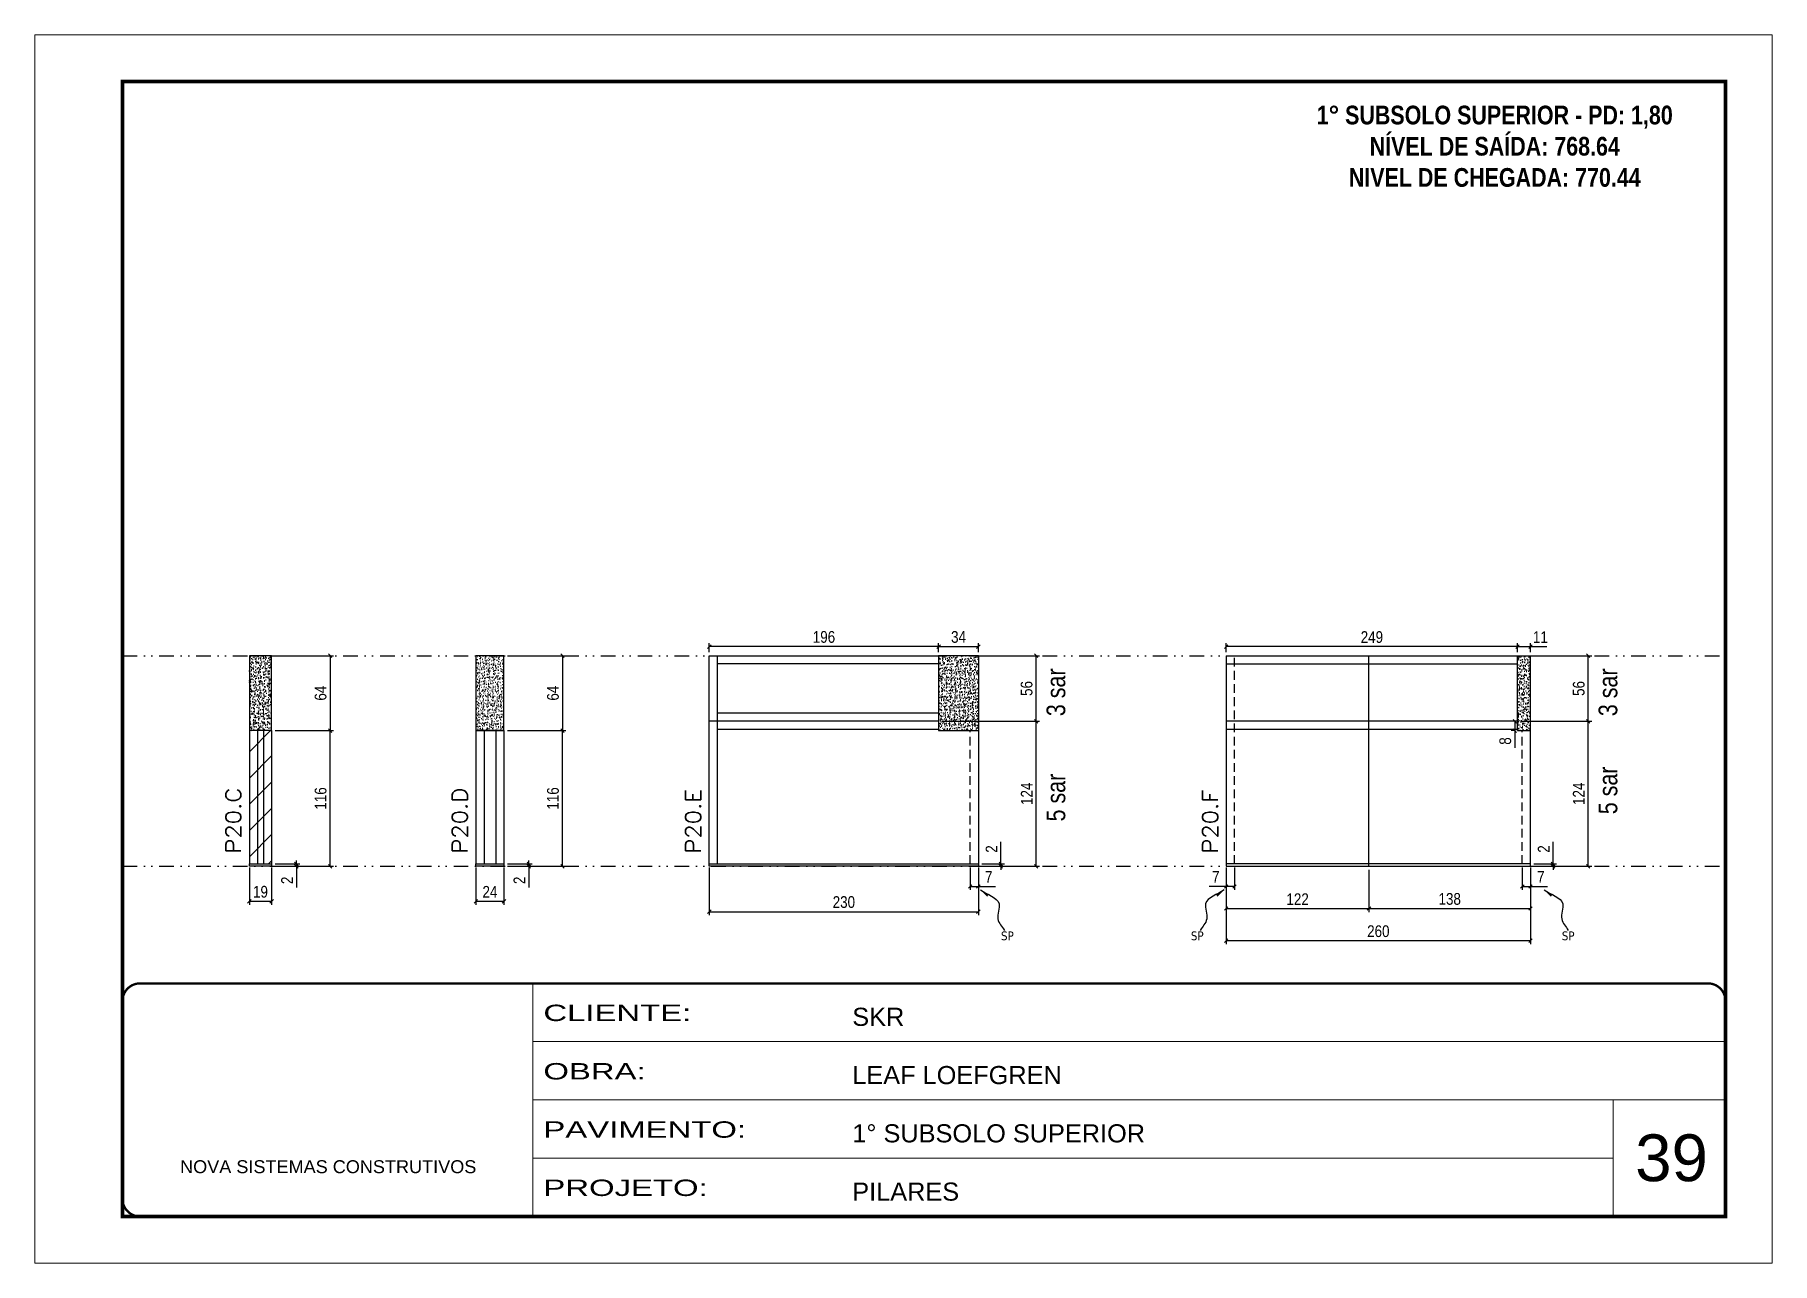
# Model space of a CAD drawing. Extents: x 14400 to 27878, y -21631 to 6985.
# Drawn here: x 17583 to 19068, y -4402 to -3352 of the extents above; entities that cross this region are included whole.
import ezdxf

# ---------------------------------------------------------------- set-up
doc = ezdxf.new("R2010")
doc.units = 0
for name, pattern in [('CONTINUO', [0]), ('DASHED', [0.75, 0.5, -0.25]), ('DIVIDE2', [0.625, 0.25, -0.125, 0, -0.125, 0, -0.125]), ('HIDDEN', [0.375, 0.25, -0.125])]:
    doc.linetypes.add(name, pattern=pattern)
for name, color, linetype, lineweight in [('CARIMBO', 255, 'Continuous', 9), ('Folhas', 255, 'Continuous', 9), ('Hachura', 251, 'Continuous', 9), ('SARRAFO DE PRESSAO', 251, 'DASHED', 9), ('Texto Seção', 7, 'Continuous', 15)]:
    doc.layers.add(name, color=color, linetype=linetype, lineweight=lineweight)
for name, color, linetype in [('COTA', 241, 'Continuous'), ('NOMENCLATURA', 7, 'Continuous'), ('Nível', 160, 'Continuous'), ('Painéis', 200, 'Continuous'), ('SARR_2.2x7', 40, 'Continuous'), ('Sarrafo de Pressão', 42, 'HIDDEN'), ('texto', 7, 'Continuous')]:
    doc.layers.add(name, color=color, linetype=linetype)
doc.styles.add('ARIAL', font='arial.ttf')
doc.styles.add('ARIAL_NARROW', font='ARIALN.TTF', dxfattribs={"height": 0.2})
doc.styles.add('COTA TECNICA', font='techl___.ttf', dxfattribs={"height": 10})
doc.styles.add('COTA TECNICA-50', font='techl___.ttf', dxfattribs={"height": 10})
doc.styles.add('REGUA-120', font='ROMANS.shx', dxfattribs={"height": 15})
doc.styles.add('ROMANC', font='techb___.ttf', dxfattribs={"height": 2.5})
doc.styles.get("Standard").update_dxf_attribs({"font": 'arial.ttf'})
doc.styles.add('Tecnologia', font='')
doc.styles.get('Tecnologia').set_extended_font_data('Forgotten Futurist')
doc.dimstyles.new('COTA PAINEL-50', dxfattribs={"dimtxt": 10, "dimasz": 3, "dimexe": 3, "dimexo": 3, "dimgap": 3, "dimtad": 1, "dimdec": 1, "dimzin": 12, "dimdsep": 46, "dimtxsty": 'COTA TECNICA-50', "dimblk1": 'OBLIQUE', "dimblk2": 'OBLIQUE', "dimsah": 1, "dimcen": 0.9, "dimclrd": 4, "dimclre": 4, "dimclrt": 240, "dimadec": 1, "dimazin": 3, "dimtfac": 1, "dimtdec": 1, "dimtmove": 0, "dimatfit": 3, "dimfxl": 1, "dimtolj": 1, "dimtzin": 12, "dimarcsym": 0})
doc.dimstyles.new('PAINEL', dxfattribs={"dimtxt": 10, "dimasz": 3, "dimexe": 3, "dimexo": 3, "dimgap": 3, "dimtad": 1, "dimdec": 1, "dimzin": 12, "dimdsep": 46, "dimtxsty": 'COTA TECNICA', "dimblk1": 'OBLIQUE', "dimblk2": 'OBLIQUE', "dimsah": 1, "dimcen": 0.9, "dimclrd": 4, "dimclre": 4, "dimclrt": 240, "dimadec": 1, "dimazin": 3, "dimtfac": 1, "dimtdec": 1, "dimtmove": 0, "dimatfit": 3, "dimfxl": 1, "dimtolj": 1, "dimtzin": 12, "dimarcsym": 0})
doc.dimstyles.get("Standard").update_dxf_attribs({"dimtxt": 0.18, "dimasz": 0.18, "dimexe": 0.18, "dimexo": 0.0625, "dimgap": 0.09, "dimtad": 0, "dimtih": 1, "dimtoh": 1, "dimdec": 4, "dimzin": 0, "dimdsep": 46, "dimtxsty": 'Standard', "dimcen": 0.09, "dimadec": 0, "dimazin": 0, "dimtfac": 1, "dimtdec": 4, "dimtofl": 0, "dimtmove": 0, "dimatfit": 3, "dimfxl": 1, "dimtolj": 1, "dimtzin": 0, "dimarcsym": 0})

msp = doc.modelspace()

# ---------------------------------------------------------------- texts
at = {"layer": 'CARIMBO', "style": 'ARIAL'}
msp.add_text('39', height=40, dxfattribs=at).set_placement((18951.33, -4332.3))
at = {"layer": 'NOMENCLATURA', "style": 'ARIAL_NARROW'}
for s, p in [('3 sar', (18464.22, -3934.84)), ('3 sar', (18936.05, -3934.84)), ('5 sar', (18936.05, -4018.65)), ('5 sar', (18464.22, -4024.84))]:
    msp.add_text(s, height=16, rotation=90, dxfattribs=at).set_placement(p)
at = {"layer": 'NOMENCLATURA', "color": 2, "insert": (18831.31, -3386.39), "char_height": 16, "attachment_point": 2, "style": 'ROMANC'}
msp.add_mtext_dynamic_manual_height_columns('\\P1° SUBSOLO SUPERIOR - PD: 1,80\\PNÍVEL DE SAÍDA: 768.64\\PNIVEL DE CHEGADA: 770.44', width=432.3511, gutter_width=1, heights=[0], dxfattribs=at)
at = {"layer": 'texto', "color": 0, "char_height": 7.5, "attachment_point": 5}
for insert in [(18414.76, -4122.66), (18577.03, -4122.66), (18894.05, -4122.66)]:
    msp.add_mtext('{\\fTahoma|b0|i0|c0|p34;\\C4;SP}', dxfattribs=dict(at, insert=insert))
at = {"layer": 'Texto Seção', "style": 'REGUA-120', "width": 1.1}
for s, p in [('P20.C', (17759.66, -4052.4)), ('P20.D', (17953.23, -4052.4)), ('P20.E', (18152.73, -4052.4)), ('P20.F', (18594.55, -4052.4))]:
    msp.add_text(s, height=13, rotation=90, dxfattribs=at).set_placement(p)

# ---------------------------------------------------------------- blocks, each defined once
blk = doc.blocks.new('9999999999')
at = {"color": 30, "linetype": 'CONTINUO'}
for p, q in [((98564.6, 34230.2), (98564.6, 34429.4)), ((98564.6, 34379.6), (99584, 34379.6)), ((98564.6, 34329.8), (99488, 34329.8)), ((99584, 34329.8), (99488, 34329.8)), ((99488, 34329.8), (99488, 34230.2)), ((98564.6, 34280), (99488, 34280))]:
    blk.add_line(p, q, dxfattribs=at)
at = {"color": 30, "linetype": 'CONTINUO', "const_width": 2}
blk.add_lwpolyline([(99584, 34230.2), (99584, 34414.4, 0.414214), (99569, 34429.4), (98229, 34429.4, 0.414214), (98214, 34414.4), (98214, 34245.2, 0.414214), (98229, 34230.2), (99584, 34230.2)], format="xyb", dxfattribs=at)
at = {"layer": 'Folhas'}
blk.add_lwpolyline([(98139, 34190.2), (99624, 34190.2), (99624, 35240.2), (98139, 35240.2)], close=True, dxfattribs=at)
at = {"layer": 'Folhas', "color": 30, "const_width": 3}
blk.add_lwpolyline([(98214, 34230.2), (99584, 34230.2), (99584, 35200.2), (98214, 35200.2)], close=True, dxfattribs=at)
at = {"color": 7, "linetype": 'Continuous', "ltscale": 5, "style": 'ARIAL'}
for s, height, p in [('SKR', 15.48, (98837.7, 34393.1)), ('LEAF LOEFGREN', 15.483, (98837.7, 34343.3)), ('1° SUBSOLO SUPERIOR', 15.483, (98837.7, 34293.5)), ('NOVA SISTEMAS CONSTRUTIVOS', 11.059, (98263.2, 34267.2)), ('PILARES', 15.48, (98837.7, 34243.7))]:
    blk.add_text(s, height=height, dxfattribs=at).set_placement(p)
at = {"layer": 'Folhas', "color": 7, "style": 'Tecnologia', "width": 1.5}
for s, p in [('CLIENTE:', (98573.7, 34397.2)), ('OBRA:', (98573.7, 34347.3)), ('PAVIMENTO:', (98573.7, 34297.5)), ('PROJETO:', (98573.7, 34247.7))]:
    blk.add_text(s, height=14, dxfattribs=at).set_placement(p)
blk = doc.blocks.new('_Oblique')
at = {"color": 0, "linetype": 'ByBlock', "lineweight": -2}
blk.add_line((-0.5, -0.5), (0.5, 0.5), dxfattribs=at)
blk = doc.blocks.new('*D1411')
at = {"layer": 'COTA', "color": 4, "lineweight": -2, "transparency": 16777216}
for p, q in [((17766.9, -4064.2), (17766.9, -4096.1)), ((17785.9, -4064.2), (17785.9, -4096.1)), ((17766.9, -4093.1), (17785.9, -4093.1))]:
    blk.add_line(p, q, dxfattribs=at)
at = {"layer": 'Defpoints', "color": 0, "transparency": 16777216}
for p in [(17766.9, -4061.2), (17785.9, -4061.2), (17785.9, -4093.1)]:
    blk.add_point(p, dxfattribs=at)
at = {"layer": 'COTA', "color": 4, "lineweight": -2, "transparency": 16777216, "xscale": 3, "yscale": 3, "zscale": 3, "rotation": 180}
blk.add_blockref('_Oblique', (17766.9, -4093.1), dxfattribs=at)
at = {"layer": 'COTA', "color": 4, "lineweight": -2, "transparency": 16777216, "xscale": 3, "yscale": 3, "zscale": 3}
blk.add_blockref('_Oblique', (17785.9, -4093.1), dxfattribs=at)
at = {"layer": 'COTA', "color": 240, "transparency": 16777216, "insert": (17776.4, -4085), "char_height": 10, "attachment_point": 5, "style": 'COTA TECNICA'}
blk.add_mtext('\\A1;19', dxfattribs=at)
blk = doc.blocks.new('*D1412')
at = {"layer": 'COTA', "color": 4, "lineweight": -2, "transparency": 16777216}
for p, q in [((17788.9, -4061.2), (17810.1, -4061.2)), ((17788.9, -4063.2), (17810.1, -4063.2)), ((17807.1, -4061.2), (17807.1, -4058.2)), ((17807.1, -4061.2), (17807.1, -4063.2)), ((17807.1, -4063.2), (17807.1, -4081.3))]:
    blk.add_line(p, q, dxfattribs=at)
at = {"layer": 'Defpoints', "color": 0, "transparency": 16777216}
for p in [(17785.9, -4061.2), (17785.9, -4063.2), (17807.1, -4061.2)]:
    blk.add_point(p, dxfattribs=at)
at = {"layer": 'COTA', "color": 4, "lineweight": -2, "transparency": 16777216, "xscale": 3, "yscale": 3, "zscale": 3}
for p, rotation in [((17807.1, -4061.2), 270), ((17807.1, -4063.2), 90)]:
    blk.add_blockref('_Oblique', p, dxfattribs=dict(at, rotation=rotation))
at = {"layer": 'COTA', "color": 240, "transparency": 16777216, "insert": (17799.1, -4075.2), "char_height": 10, "attachment_point": 5, "rotation": 90, "style": 'COTA TECNICA-50'}
blk.add_mtext('\\A1;2', dxfattribs=at)
blk = doc.blocks.new('*D1413')
at = {"layer": 'COTA', "color": 4, "lineweight": -2, "transparency": 16777216}
for p, q in [((18601.8, -4064.2), (18601.8, -4129.8)), ((18861.8, -4064.2), (18861.8, -4129.8)), ((18861.8, -4126.8), (18601.8, -4126.8))]:
    blk.add_line(p, q, dxfattribs=at)
at = {"layer": 'Defpoints', "color": 0, "transparency": 16777216}
for p in [(18601.8, -4061.2), (18861.8, -4061.2), (18601.8, -4126.8)]:
    blk.add_point(p, dxfattribs=at)
at = {"layer": 'COTA', "color": 4, "lineweight": -2, "transparency": 16777216, "xscale": 3, "yscale": 3, "zscale": 3, "rotation": 180}
blk.add_blockref('_Oblique', (18601.8, -4126.8), dxfattribs=at)
at = {"layer": 'COTA', "color": 4, "lineweight": -2, "transparency": 16777216, "xscale": 3, "yscale": 3, "zscale": 3}
blk.add_blockref('_Oblique', (18861.8, -4126.8), dxfattribs=at)
at = {"layer": 'COTA', "color": 240, "transparency": 16777216, "insert": (18731.8, -4118.7), "char_height": 10, "attachment_point": 5, "style": 'COTA TECNICA'}
blk.add_mtext('\\A1;260', dxfattribs=at)
blk = doc.blocks.new('*D1414')
at = {"layer": 'COTA', "color": 4, "lineweight": -2, "transparency": 16777216}
for p, q in [((18854.8, -4064.2), (18854.8, -4083.4)), ((18861.8, -4066.2), (18861.8, -4083.4)), ((18854.8, -4080.4), (18861.8, -4080.4)), ((18861.8, -4080.4), (18876.5, -4080.4))]:
    blk.add_line(p, q, dxfattribs=at)
at = {"layer": 'Defpoints', "color": 0, "transparency": 16777216}
for p in [(18854.8, -4061.2), (18861.8, -4063.2), (18861.8, -4080.4)]:
    blk.add_point(p, dxfattribs=at)
at = {"layer": 'COTA', "color": 4, "lineweight": -2, "transparency": 16777216, "xscale": 3, "yscale": 3, "zscale": 3, "rotation": 180}
blk.add_blockref('_Oblique', (18854.8, -4080.4), dxfattribs=at)
at = {"layer": 'COTA', "color": 4, "lineweight": -2, "transparency": 16777216, "xscale": 3, "yscale": 3, "zscale": 3}
blk.add_blockref('_Oblique', (18861.8, -4080.4), dxfattribs=at)
at = {"layer": 'COTA', "color": 240, "transparency": 16777216, "insert": (18870.7, -4072.3), "char_height": 10, "attachment_point": 5, "style": 'COTA TECNICA-50'}
blk.add_mtext('\\A1;7', dxfattribs=at)
blk = doc.blocks.new('*D1415')
at = {"layer": 'COTA', "color": 4, "lineweight": -2, "transparency": 16777216}
for p, q in [((18601.8, -4066.2), (18601.8, -4083.4)), ((18608.8, -4064.2), (18608.8, -4083.4)), ((18601.8, -4080.4), (18587.1, -4080.4)), ((18608.8, -4080.4), (18601.8, -4080.4))]:
    blk.add_line(p, q, dxfattribs=at)
at = {"layer": 'Defpoints', "color": 0, "transparency": 16777216}
for p in [(18601.8, -4063.2), (18608.8, -4061.2), (18601.8, -4080.4)]:
    blk.add_point(p, dxfattribs=at)
at = {"layer": 'COTA', "color": 4, "lineweight": -2, "transparency": 16777216, "xscale": 3, "yscale": 3, "zscale": 3, "rotation": 180}
blk.add_blockref('_Oblique', (18601.8, -4080.4), dxfattribs=at)
at = {"layer": 'COTA', "color": 4, "lineweight": -2, "transparency": 16777216, "xscale": 3, "yscale": 3, "zscale": 3}
blk.add_blockref('_Oblique', (18608.8, -4080.4), dxfattribs=at)
at = {"layer": 'COTA', "color": 240, "transparency": 16777216, "insert": (18592.9, -4072.3), "char_height": 10, "attachment_point": 5, "style": 'COTA TECNICA-50'}
blk.add_mtext('\\A1;7', dxfattribs=at)
blk = doc.blocks.new('*D1416')
at = {"layer": 'COTA', "color": 4, "lineweight": -2, "transparency": 16777216}
for p, q in [((18881.1, -4061.2), (18881.1, -4042.4)), ((18864.8, -4061.2), (18884.1, -4061.2)), ((18864.8, -4063.2), (18884.1, -4063.2)), ((18881.1, -4063.2), (18881.1, -4061.2)), ((18881.1, -4063.2), (18881.1, -4066.2))]:
    blk.add_line(p, q, dxfattribs=at)
at = {"layer": 'Defpoints', "color": 0, "transparency": 16777216}
for p in [(18861.8, -4061.2), (18861.8, -4063.2), (18881.1, -4063.2)]:
    blk.add_point(p, dxfattribs=at)
at = {"layer": 'COTA', "color": 4, "lineweight": -2, "transparency": 16777216, "xscale": 3, "yscale": 3, "zscale": 3}
for p, rotation in [((18881.1, -4061.2), 270), ((18881.1, -4063.2), 90)]:
    blk.add_blockref('_Oblique', p, dxfattribs=dict(at, rotation=rotation))
at = {"layer": 'COTA', "color": 240, "transparency": 16777216, "insert": (18873.1, -4048.4), "char_height": 10, "attachment_point": 5, "rotation": 90, "style": 'COTA TECNICA-50'}
blk.add_mtext('\\A1;2', dxfattribs=at)
blk = doc.blocks.new('*D1427')
at = {"layer": 'COTA', "color": 4, "lineweight": -2, "transparency": 16777216}
for p, q in [((18723.8, -4066.2), (18723.8, -4102.3)), ((18861.8, -4066.2), (18861.8, -4102.3)), ((18723.8, -4099.3), (18861.8, -4099.3))]:
    blk.add_line(p, q, dxfattribs=at)
at = {"layer": 'Defpoints', "color": 0, "transparency": 16777216}
for p in [(18723.8, -4063.2), (18861.8, -4063.2), (18861.8, -4099.3)]:
    blk.add_point(p, dxfattribs=at)
at = {"layer": 'COTA', "color": 4, "lineweight": -2, "transparency": 16777216, "xscale": 3, "yscale": 3, "zscale": 3, "rotation": 180}
blk.add_blockref('_Oblique', (18723.8, -4099.3), dxfattribs=at)
at = {"layer": 'COTA', "color": 4, "lineweight": -2, "transparency": 16777216, "xscale": 3, "yscale": 3, "zscale": 3}
blk.add_blockref('_Oblique', (18861.8, -4099.3), dxfattribs=at)
at = {"layer": 'COTA', "color": 240, "transparency": 16777216, "insert": (18792.8, -4091.1), "char_height": 10, "attachment_point": 5, "style": 'COTA TECNICA'}
blk.add_mtext('\\A1;138', dxfattribs=at)
blk = doc.blocks.new('*D1428')
at = {"layer": 'COTA', "color": 4, "lineweight": -2, "transparency": 16777216}
for p, q in [((18601.8, -4066.2), (18601.8, -4102.3)), ((18723.8, -4066.2), (18723.8, -4102.3)), ((18601.8, -4099.3), (18723.8, -4099.3))]:
    blk.add_line(p, q, dxfattribs=at)
at = {"layer": 'Defpoints', "color": 0, "transparency": 16777216}
for p in [(18601.8, -4063.2), (18723.8, -4063.2), (18723.8, -4099.3)]:
    blk.add_point(p, dxfattribs=at)
at = {"layer": 'COTA', "color": 4, "lineweight": -2, "transparency": 16777216, "xscale": 3, "yscale": 3, "zscale": 3, "rotation": 180}
blk.add_blockref('_Oblique', (18601.8, -4099.3), dxfattribs=at)
at = {"layer": 'COTA', "color": 4, "lineweight": -2, "transparency": 16777216, "xscale": 3, "yscale": 3, "zscale": 3}
blk.add_blockref('_Oblique', (18723.8, -4099.3), dxfattribs=at)
at = {"layer": 'COTA', "color": 240, "transparency": 16777216, "insert": (18662.8, -4091.3), "char_height": 10, "attachment_point": 5, "style": 'COTA TECNICA'}
blk.add_mtext('\\A1;122', dxfattribs=at)
blk = doc.blocks.new('*D1417')
at = {"layer": 'COTA', "color": 4, "lineweight": -2, "transparency": 16777216}
for p, q in [((18160, -4064.2), (18160, -4105)), ((18390, -4064.2), (18390, -4105)), ((18160, -4102), (18390, -4102))]:
    blk.add_line(p, q, dxfattribs=at)
at = {"layer": 'Defpoints', "color": 0, "transparency": 16777216}
for p in [(18160, -4061.2), (18390, -4061.2), (18390, -4102)]:
    blk.add_point(p, dxfattribs=at)
at = {"layer": 'COTA', "color": 4, "lineweight": -2, "transparency": 16777216, "xscale": 3, "yscale": 3, "zscale": 3, "rotation": 180}
blk.add_blockref('_Oblique', (18160, -4102), dxfattribs=at)
at = {"layer": 'COTA', "color": 4, "lineweight": -2, "transparency": 16777216, "xscale": 3, "yscale": 3, "zscale": 3}
blk.add_blockref('_Oblique', (18390, -4102), dxfattribs=at)
at = {"layer": 'COTA', "color": 240, "transparency": 16777216, "insert": (18275, -4093.8), "char_height": 10, "attachment_point": 5, "style": 'COTA TECNICA'}
blk.add_mtext('\\A1;230', dxfattribs=at)
blk = doc.blocks.new('*D1418')
at = {"layer": 'COTA', "color": 4, "lineweight": -2, "transparency": 16777216}
for p, q in [((18383, -4064.2), (18383, -4083.4)), ((18390, -4066.2), (18390, -4083.4)), ((18383, -4080.4), (18390, -4080.4)), ((18390, -4080.4), (18404.7, -4080.4))]:
    blk.add_line(p, q, dxfattribs=at)
at = {"layer": 'Defpoints', "color": 0, "transparency": 16777216}
for p in [(18383, -4061.2), (18390, -4063.2), (18390, -4080.4)]:
    blk.add_point(p, dxfattribs=at)
at = {"layer": 'COTA', "color": 4, "lineweight": -2, "transparency": 16777216, "xscale": 3, "yscale": 3, "zscale": 3, "rotation": 180}
blk.add_blockref('_Oblique', (18383, -4080.4), dxfattribs=at)
at = {"layer": 'COTA', "color": 4, "lineweight": -2, "transparency": 16777216, "xscale": 3, "yscale": 3, "zscale": 3}
blk.add_blockref('_Oblique', (18390, -4080.4), dxfattribs=at)
at = {"layer": 'COTA', "color": 240, "transparency": 16777216, "insert": (18398.8, -4072.3), "char_height": 10, "attachment_point": 5, "style": 'COTA TECNICA-50'}
blk.add_mtext('\\A1;7', dxfattribs=at)
blk = doc.blocks.new('*D1419')
at = {"layer": 'COTA', "color": 4, "lineweight": -2, "transparency": 16777216}
for p, q in [((18409.2, -4061.2), (18409.2, -4042.4)), ((18393, -4061.2), (18412.2, -4061.2)), ((18393, -4063.2), (18412.2, -4063.2)), ((18409.2, -4063.2), (18409.2, -4061.2)), ((18409.2, -4063.2), (18409.2, -4066.2))]:
    blk.add_line(p, q, dxfattribs=at)
at = {"layer": 'Defpoints', "color": 0, "transparency": 16777216}
for p in [(18390, -4061.2), (18390, -4063.2), (18409.2, -4063.2)]:
    blk.add_point(p, dxfattribs=at)
at = {"layer": 'COTA', "color": 4, "lineweight": -2, "transparency": 16777216, "xscale": 3, "yscale": 3, "zscale": 3}
for p, rotation in [((18409.2, -4061.2), 270), ((18409.2, -4063.2), 90)]:
    blk.add_blockref('_Oblique', p, dxfattribs=dict(at, rotation=rotation))
at = {"layer": 'COTA', "color": 240, "transparency": 16777216, "insert": (18401.2, -4048.4), "char_height": 10, "attachment_point": 5, "rotation": 90, "style": 'COTA TECNICA-50'}
blk.add_mtext('\\A1;2', dxfattribs=at)
blk = doc.blocks.new('*D1420')
at = {"layer": 'COTA', "color": 4, "lineweight": -2, "transparency": 16777216}
for p, q in [((17960.5, -4064.2), (17960.5, -4096.1)), ((17984.5, -4064.2), (17984.5, -4096.1)), ((17960.5, -4093.1), (17984.5, -4093.1))]:
    blk.add_line(p, q, dxfattribs=at)
at = {"layer": 'Defpoints', "color": 0, "transparency": 16777216}
for p in [(17960.5, -4061.2), (17984.5, -4061.2), (17984.5, -4093.1)]:
    blk.add_point(p, dxfattribs=at)
at = {"layer": 'COTA', "color": 4, "lineweight": -2, "transparency": 16777216, "xscale": 3, "yscale": 3, "zscale": 3, "rotation": 180}
blk.add_blockref('_Oblique', (17960.5, -4093.1), dxfattribs=at)
at = {"layer": 'COTA', "color": 4, "lineweight": -2, "transparency": 16777216, "xscale": 3, "yscale": 3, "zscale": 3}
blk.add_blockref('_Oblique', (17984.5, -4093.1), dxfattribs=at)
at = {"layer": 'COTA', "color": 240, "transparency": 16777216, "insert": (17972.5, -4085), "char_height": 10, "attachment_point": 5, "style": 'COTA TECNICA'}
blk.add_mtext('\\A1;24', dxfattribs=at)
blk = doc.blocks.new('*D1421')
at = {"layer": 'COTA', "color": 4, "lineweight": -2, "transparency": 16777216}
for p, q in [((17987.5, -4061.2), (18008.7, -4061.2)), ((17987.5, -4063.2), (18008.7, -4063.2)), ((18005.7, -4061.2), (18005.7, -4058.2)), ((18005.7, -4061.2), (18005.7, -4063.2)), ((18005.7, -4063.2), (18005.7, -4081.3))]:
    blk.add_line(p, q, dxfattribs=at)
at = {"layer": 'Defpoints', "color": 0, "transparency": 16777216}
for p in [(17984.5, -4061.2), (17984.5, -4063.2), (18005.7, -4061.2)]:
    blk.add_point(p, dxfattribs=at)
at = {"layer": 'COTA', "color": 4, "lineweight": -2, "transparency": 16777216, "xscale": 3, "yscale": 3, "zscale": 3}
for p, rotation in [((18005.7, -4061.2), 270), ((18005.7, -4063.2), 90)]:
    blk.add_blockref('_Oblique', p, dxfattribs=dict(at, rotation=rotation))
at = {"layer": 'COTA', "color": 240, "transparency": 16777216, "insert": (17997.7, -4075.2), "char_height": 10, "attachment_point": 5, "rotation": 90, "style": 'COTA TECNICA-50'}
blk.add_mtext('\\A1;2', dxfattribs=at)
blk = doc.blocks.new('*D1430')
at = {"layer": 'COTA', "color": 4, "linetype": 'ByBlock', "lineweight": -2, "transparency": 16777216}
for p, q in [((17987.5, -3883.2), (18037.5, -3883.2)), ((18034.5, -3883.2), (18034.5, -3947.2)), ((17987.5, -3947.2), (18037.5, -3947.2))]:
    blk.add_line(p, q, dxfattribs=at)
at = {"layer": 'Defpoints', "color": 0, "linetype": 'ByBlock', "transparency": 16777216}
for p in [(17984.5, -3883.2), (17984.5, -3947.2), (18034.5, -3947.2)]:
    blk.add_point(p, dxfattribs=at)
at = {"layer": 'COTA', "color": 4, "linetype": 'ByBlock', "lineweight": -2, "transparency": 16777216, "xscale": 3, "yscale": 3, "zscale": 3}
for p, rotation in [((18034.5, -3883.2), 90), ((18034.5, -3947.2), 270)]:
    blk.add_blockref('_Oblique', p, dxfattribs=dict(at, rotation=rotation))
at = {"layer": 'COTA', "color": 240, "linetype": 'ByBlock', "transparency": 16777216, "insert": (18026.4, -3915.2), "char_height": 10, "attachment_point": 5, "rotation": 90, "style": 'COTA TECNICA'}
blk.add_mtext('\\A1;64', dxfattribs=at)
blk = doc.blocks.new('*D1422')
at = {"layer": 'COTA', "color": 4, "lineweight": -2, "transparency": 16777216}
for p, q in [((17987.5, -3947.2), (18037.5, -3947.2)), ((18034.5, -4063.2), (18034.5, -3947.2)), ((17987.5, -4063.2), (18037.5, -4063.2))]:
    blk.add_line(p, q, dxfattribs=at)
at = {"layer": 'Defpoints', "color": 0, "transparency": 16777216}
for p in [(17984.5, -3947.2), (18034.5, -3947.2), (17984.5, -4063.2)]:
    blk.add_point(p, dxfattribs=at)
at = {"layer": 'COTA', "color": 4, "lineweight": -2, "transparency": 16777216, "xscale": 3, "yscale": 3, "zscale": 3}
for p, rotation in [((18034.5, -3947.2), 90), ((18034.5, -4063.2), 270)]:
    blk.add_blockref('_Oblique', p, dxfattribs=dict(at, rotation=rotation))
at = {"layer": 'COTA', "color": 240, "transparency": 16777216, "insert": (18026.4, -4005.2), "char_height": 10, "attachment_point": 5, "rotation": 90, "style": 'COTA TECNICA-50'}
blk.add_mtext('\\A1;116', dxfattribs=at)
blk = doc.blocks.new('*D1423')
at = {"layer": 'COTA', "color": 4, "lineweight": -2, "transparency": 16777216}
for p, q in [((17788.9, -3947.2), (17838.9, -3947.2)), ((17835.9, -4063.2), (17835.9, -3947.2)), ((17788.9, -4063.2), (17838.9, -4063.2))]:
    blk.add_line(p, q, dxfattribs=at)
at = {"layer": 'Defpoints', "color": 0, "transparency": 16777216}
for p in [(17785.9, -3947.2), (17835.9, -3947.2), (17785.9, -4063.2)]:
    blk.add_point(p, dxfattribs=at)
at = {"layer": 'COTA', "color": 4, "lineweight": -2, "transparency": 16777216, "xscale": 3, "yscale": 3, "zscale": 3}
for p, rotation in [((17835.9, -3947.2), 90), ((17835.9, -4063.2), 270)]:
    blk.add_blockref('_Oblique', p, dxfattribs=dict(at, rotation=rotation))
at = {"layer": 'COTA', "color": 240, "transparency": 16777216, "insert": (17827.8, -4005.2), "char_height": 10, "attachment_point": 5, "rotation": 90, "style": 'COTA TECNICA-50'}
blk.add_mtext('\\A1;116', dxfattribs=at)
blk = doc.blocks.new('*D1426')
at = {"layer": 'COTA', "color": 4, "lineweight": -2, "transparency": 16777216}
for p, q in [((18864.8, -3939.2), (18914.2, -3939.2)), ((18911.2, -4063.2), (18911.2, -3939.2)), ((18864.8, -4063.2), (18914.2, -4063.2))]:
    blk.add_line(p, q, dxfattribs=at)
at = {"layer": 'Defpoints', "color": 0, "transparency": 16777216}
for p in [(18861.8, -3939.2), (18911.2, -3939.2), (18861.8, -4063.2)]:
    blk.add_point(p, dxfattribs=at)
at = {"layer": 'COTA', "color": 4, "lineweight": -2, "transparency": 16777216, "xscale": 3, "yscale": 3, "zscale": 3}
for p, rotation in [((18911.2, -3939.2), 90), ((18911.2, -4063.2), 270)]:
    blk.add_blockref('_Oblique', p, dxfattribs=dict(at, rotation=rotation))
at = {"layer": 'COTA', "color": 240, "transparency": 16777216, "insert": (18903.1, -4001.2), "char_height": 10, "attachment_point": 5, "rotation": 90, "style": 'COTA TECNICA'}
blk.add_mtext('\\A1;124', dxfattribs=at)
blk = doc.blocks.new('*D1432')
at = {"layer": 'COTA', "color": 4, "lineweight": -2, "transparency": 16777216}
for p, q in [((17788.9, -3883.2), (17838.9, -3883.2)), ((17835.9, -3883.2), (17835.9, -3947.2)), ((17788.9, -3947.2), (17838.9, -3947.2))]:
    blk.add_line(p, q, dxfattribs=at)
at = {"layer": 'Defpoints', "color": 0, "transparency": 16777216}
for p in [(17785.9, -3883.2), (17785.9, -3947.2), (17835.9, -3947.2)]:
    blk.add_point(p, dxfattribs=at)
at = {"layer": 'COTA', "color": 4, "lineweight": -2, "transparency": 16777216, "xscale": 3, "yscale": 3, "zscale": 3}
for p, rotation in [((17835.9, -3883.2), 90), ((17835.9, -3947.2), 270)]:
    blk.add_blockref('_Oblique', p, dxfattribs=dict(at, rotation=rotation))
at = {"layer": 'COTA', "color": 240, "transparency": 16777216, "insert": (17827.8, -3915.2), "char_height": 10, "attachment_point": 5, "rotation": 90, "style": 'COTA TECNICA'}
blk.add_mtext('\\A1;64', dxfattribs=at)
blk = doc.blocks.new('*D4638')
at = {"layer": 'COTA', "color": 4, "lineweight": -2, "transparency": 16777216}
for p, q in [((18359, -3939.2), (18442.3, -3939.2)), ((18439.3, -4063.2), (18439.3, -3939.2)), ((18393, -4063.2), (18442.3, -4063.2))]:
    blk.add_line(p, q, dxfattribs=at)
at = {"layer": 'Defpoints', "color": 0, "transparency": 16777216}
for p in [(18356, -3939.2), (18439.3, -3939.2), (18390, -4063.2)]:
    blk.add_point(p, dxfattribs=at)
at = {"layer": 'COTA', "color": 4, "lineweight": -2, "transparency": 16777216, "xscale": 3, "yscale": 3, "zscale": 3}
for p, rotation in [((18439.3, -3939.2), 90), ((18439.3, -4063.2), 270)]:
    blk.add_blockref('_Oblique', p, dxfattribs=dict(at, rotation=rotation))
at = {"layer": 'COTA', "color": 240, "transparency": 16777216, "insert": (18431.3, -4001.2), "char_height": 10, "attachment_point": 5, "rotation": 90, "style": 'COTA TECNICA'}
blk.add_mtext('\\A1;124', dxfattribs=at)
blk = doc.blocks.new('*D4639')
at = {"layer": 'COTA', "color": 4, "lineweight": -2, "transparency": 16777216}
for p, q in [((18393, -3883.2), (18442.3, -3883.2)), ((18439.3, -3939.2), (18439.3, -3883.2)), ((18359, -3939.2), (18442.3, -3939.2))]:
    blk.add_line(p, q, dxfattribs=at)
at = {"layer": 'Defpoints', "color": 0, "transparency": 16777216}
for p in [(18390, -3883.2), (18439.3, -3883.2), (18356, -3939.2)]:
    blk.add_point(p, dxfattribs=at)
at = {"layer": 'COTA', "color": 4, "lineweight": -2, "transparency": 16777216, "xscale": 3, "yscale": 3, "zscale": 3}
for p, rotation in [((18439.3, -3883.2), 90), ((18439.3, -3939.2), 270)]:
    blk.add_blockref('_Oblique', p, dxfattribs=dict(at, rotation=rotation))
at = {"layer": 'COTA', "color": 240, "transparency": 16777216, "insert": (18431.2, -3911.2), "char_height": 10, "attachment_point": 5, "rotation": 90, "style": 'COTA TECNICA'}
blk.add_mtext('\\A1;56', dxfattribs=at)
blk = doc.blocks.new('*D4640')
at = {"layer": 'COTA', "color": 4, "lineweight": -2, "transparency": 16777216}
for p, q in [((18356, -3880.2), (18356, -3872.4)), ((18356, -3875.4), (18390, -3875.4)), ((18390, -3880.2), (18390, -3872.4))]:
    blk.add_line(p, q, dxfattribs=at)
at = {"layer": 'Defpoints', "color": 0, "transparency": 16777216}
for p in [(18390, -3875.4), (18356, -3883.2), (18390, -3883.2)]:
    blk.add_point(p, dxfattribs=at)
at = {"layer": 'COTA', "color": 4, "lineweight": -2, "transparency": 16777216, "xscale": 3, "yscale": 3, "zscale": 3, "rotation": 180}
blk.add_blockref('_Oblique', (18356, -3875.4), dxfattribs=at)
at = {"layer": 'COTA', "color": 4, "lineweight": -2, "transparency": 16777216, "xscale": 3, "yscale": 3, "zscale": 3}
blk.add_blockref('_Oblique', (18390, -3875.4), dxfattribs=at)
at = {"layer": 'COTA', "color": 240, "transparency": 16777216, "insert": (18373, -3867.2), "char_height": 10, "attachment_point": 5, "style": 'COTA TECNICA'}
blk.add_mtext('\\A1;34', dxfattribs=at)
blk = doc.blocks.new('*D4641')
at = {"layer": 'COTA', "color": 4, "lineweight": -2, "transparency": 16777216}
for p, q in [((18160, -3880.2), (18160, -3872.4)), ((18356, -3875.4), (18160, -3875.4)), ((18356, -3880.2), (18356, -3872.4))]:
    blk.add_line(p, q, dxfattribs=at)
at = {"layer": 'Defpoints', "color": 0, "transparency": 16777216}
for p in [(18160, -3875.4), (18160, -3883.2), (18356, -3883.2)]:
    blk.add_point(p, dxfattribs=at)
at = {"layer": 'COTA', "color": 4, "lineweight": -2, "transparency": 16777216, "xscale": 3, "yscale": 3, "zscale": 3, "rotation": 180}
blk.add_blockref('_Oblique', (18160, -3875.4), dxfattribs=at)
at = {"layer": 'COTA', "color": 4, "lineweight": -2, "transparency": 16777216, "xscale": 3, "yscale": 3, "zscale": 3}
blk.add_blockref('_Oblique', (18356, -3875.4), dxfattribs=at)
at = {"layer": 'COTA', "color": 240, "transparency": 16777216, "insert": (18258, -3867.2), "char_height": 10, "attachment_point": 5, "style": 'COTA TECNICA'}
blk.add_mtext('\\A1;196', dxfattribs=at)
blk = doc.blocks.new('*D4642')
at = {"layer": 'COTA', "color": 4, "lineweight": -2, "transparency": 16777216}
for p, q in [((18864.8, -3883.2), (18914.2, -3883.2)), ((18911.2, -3939.2), (18911.2, -3883.2)), ((18853.8, -3939.2), (18914.2, -3939.2))]:
    blk.add_line(p, q, dxfattribs=at)
at = {"layer": 'Defpoints', "color": 0, "transparency": 16777216}
for p in [(18861.8, -3883.2), (18911.2, -3883.2), (18850.8, -3939.2)]:
    blk.add_point(p, dxfattribs=at)
at = {"layer": 'COTA', "color": 4, "lineweight": -2, "transparency": 16777216, "xscale": 3, "yscale": 3, "zscale": 3}
for p, rotation in [((18911.2, -3883.2), 90), ((18911.2, -3939.2), 270)]:
    blk.add_blockref('_Oblique', p, dxfattribs=dict(at, rotation=rotation))
at = {"layer": 'COTA', "color": 240, "transparency": 16777216, "insert": (18903.1, -3911.2), "char_height": 10, "attachment_point": 5, "rotation": 90, "style": 'COTA TECNICA'}
blk.add_mtext('\\A1;56', dxfattribs=at)
blk = doc.blocks.new('*D4643')
at = {"layer": 'COTA', "color": 4, "lineweight": -2, "transparency": 16777216}
for p, q in [((18601.8, -3880.2), (18601.8, -3872.4)), ((18850.8, -3875.4), (18601.8, -3875.4)), ((18850.8, -3880.2), (18850.8, -3872.4))]:
    blk.add_line(p, q, dxfattribs=at)
at = {"layer": 'Defpoints', "color": 0, "transparency": 16777216}
for p in [(18601.8, -3875.4), (18601.8, -3883.2), (18850.8, -3883.2)]:
    blk.add_point(p, dxfattribs=at)
at = {"layer": 'COTA', "color": 4, "lineweight": -2, "transparency": 16777216, "xscale": 3, "yscale": 3, "zscale": 3, "rotation": 180}
blk.add_blockref('_Oblique', (18601.8, -3875.4), dxfattribs=at)
at = {"layer": 'COTA', "color": 4, "lineweight": -2, "transparency": 16777216, "xscale": 3, "yscale": 3, "zscale": 3}
blk.add_blockref('_Oblique', (18850.8, -3875.4), dxfattribs=at)
at = {"layer": 'COTA', "color": 240, "transparency": 16777216, "insert": (18726.3, -3867.3), "char_height": 10, "attachment_point": 5, "style": 'COTA TECNICA'}
blk.add_mtext('\\A1;249', dxfattribs=at)
blk = doc.blocks.new('*D4644')
at = {"layer": 'COTA', "color": 4, "lineweight": -2, "transparency": 16777216}
for p, q in [((18850.8, -3880.2), (18850.8, -3872.4)), ((18850.8, -3875.4), (18861.8, -3875.4)), ((18861.8, -3880.2), (18861.8, -3872.4)), ((18861.8, -3875.4), (18875.9, -3875.4))]:
    blk.add_line(p, q, dxfattribs=at)
at = {"layer": 'Defpoints', "color": 0, "transparency": 16777216}
for p in [(18861.8, -3875.4), (18850.8, -3883.2), (18861.8, -3883.2)]:
    blk.add_point(p, dxfattribs=at)
at = {"layer": 'COTA', "color": 4, "lineweight": -2, "transparency": 16777216, "xscale": 3, "yscale": 3, "zscale": 3, "rotation": 180}
blk.add_blockref('_Oblique', (18850.8, -3875.4), dxfattribs=at)
at = {"layer": 'COTA', "color": 4, "lineweight": -2, "transparency": 16777216, "xscale": 3, "yscale": 3, "zscale": 3}
blk.add_blockref('_Oblique', (18861.8, -3875.4), dxfattribs=at)
at = {"layer": 'COTA', "color": 240, "transparency": 16777216, "insert": (18870.3, -3867.3), "char_height": 10, "attachment_point": 5, "style": 'COTA TECNICA'}
blk.add_mtext('\\A1;11', dxfattribs=at)
blk = doc.blocks.new('*D4645')
at = {"layer": 'COTA', "color": 4, "lineweight": -2, "transparency": 16777216}
for p, q in [((18847.8, -3939.2), (18845.4, -3939.2)), ((18847.8, -3947.2), (18845.4, -3947.2)), ((18848.4, -3939.2), (18848.4, -3947.2)), ((18848.4, -3947.2), (18848.4, -3962))]:
    blk.add_line(p, q, dxfattribs=at)
at = {"layer": 'Defpoints', "color": 0, "transparency": 16777216}
for p in [(18848.4, -3947.2), (18850.8, -3939.2), (18850.8, -3947.2)]:
    blk.add_point(p, dxfattribs=at)
at = {"layer": 'COTA', "color": 4, "lineweight": -2, "transparency": 16777216, "xscale": 3, "yscale": 3, "zscale": 3}
for p, rotation in [((18848.4, -3939.2), 90), ((18848.4, -3947.2), 270)]:
    blk.add_blockref('_Oblique', p, dxfattribs=dict(at, rotation=rotation))
at = {"layer": 'COTA', "color": 240, "transparency": 16777216, "insert": (18840.3, -3956.1), "char_height": 10, "attachment_point": 5, "rotation": 90, "style": 'COTA TECNICA'}
blk.add_mtext('\\A1;8', dxfattribs=at)

# ---------------------------------------------------------------- dimensions: what is measured, and where the dimension line sits
at = {"layer": 'COTA'}
for base, p1, p2, dimstyle, picture, middle in [((18159.98, -3875.37), (18355.98, -3883.17), (18159.98, -3883.17), 'PAINEL', '*D4641', (18257.98, -3867.24)), ((18389.98, -3875.37), (18355.98, -3883.17), (18389.98, -3883.17), 'PAINEL', '*D4640', (18372.98, -3867.15)), ((18601.8, -3875.37), (18850.8, -3883.17), (18601.8, -3883.17), 'PAINEL', '*D4643', (18726.3, -3867.27)), ((18861.8, -3875.37), (18850.8, -3883.17), (18861.8, -3883.17), 'PAINEL', '*D4644', (18870.35, -3867.31)), ((18389.98, -4080.41), (18382.98, -4061.17), (18389.98, -4063.17), 'COTA PAINEL-50', '*D1418', (18398.85, -4072.33)), ((18723.8, -4099.35), (18601.8, -4063.17), (18723.8, -4063.17), 'PAINEL', '*D1428', (18662.8, -4091.29)), ((18861.8, -4080.41), (18854.8, -4061.17), (18861.8, -4063.17), 'COTA PAINEL-50', '*D1414', (18870.67, -4072.33))]:
    dim = msp.add_linear_dim(base=base, p1=p1, p2=p2, dimstyle=dimstyle, dxfattribs=at)
    dim.commit()
    dim.dimension.update_dxf_attribs({"geometry": picture, "text_midpoint": middle})
for base, p1, p2, angle, dimstyle, picture, middle in [((17835.9, -3947.17), (17785.91, -3883.17), (17785.91, -3947.17), 90, 'PAINEL', '*D1432', (17827.8, -3915.17)), ((18439.35, -3883.17), (18355.98, -3939.17), (18389.98, -3883.17), 90, 'PAINEL', '*D4639', (18431.24, -3911.17)), ((18911.17, -3883.17), (18850.8, -3939.17), (18861.8, -3883.17), 90, 'PAINEL', '*D4642', (18903.06, -3911.17)), ((17835.9, -3947.17), (17785.91, -4063.17), (17785.91, -3947.17), 90, 'COTA PAINEL-50', '*D1423', (17827.8, -4005.17)), ((18034.46, -3947.19), (17984.47, -4063.17), (17984.47, -3947.19), 90, 'COTA PAINEL-50', '*D1422', (18026.36, -4005.18)), ((18439.35, -3939.17), (18389.98, -4063.17), (18355.98, -3939.17), 90, 'PAINEL', '*D4638', (18431.28, -4001.17)), ((18848.35, -3947.17), (18850.8, -3939.17), (18850.8, -3947.17), 90, 'PAINEL', '*D4645', (18840.26, -3956.07)), ((18911.17, -3939.17), (18861.8, -4063.17), (18861.8, -3939.17), 90, 'PAINEL', '*D1426', (18903.1, -4001.17)), ((18601.8, -4080.41), (18608.8, -4061.17), (18601.8, -4063.17), 180, 'COTA PAINEL-50', '*D1415', (18592.94, -4072.33))]:
    dim = msp.add_linear_dim(base=base, p1=p1, p2=p2, angle=angle, dimstyle=dimstyle, dxfattribs=at)
    dim.commit()
    dim.dimension.update_dxf_attribs({"geometry": picture, "text_midpoint": middle})
at = {"layer": 'COTA', "linetype": 'ByBlock'}
dim = msp.add_linear_dim(base=(18034.46, -3947.19), p1=(17984.47, -3883.17), p2=(17984.47, -3947.19), angle=90, dimstyle='PAINEL', dxfattribs=at)
dim.commit()
dim.dimension.update_dxf_attribs({"geometry": '*D1430', "text_midpoint": (18026.36, -3915.18)})
at = {"layer": 'COTA'}
for base, p1, p2, picture, middle in [((18409.24, -4063.17), (18389.98, -4061.17), (18389.98, -4063.17), '*D1419', (18409.24, -4048.42)), ((18881.06, -4063.17), (18861.8, -4061.17), (18861.8, -4063.17), '*D1416', (18881.06, -4048.42)), ((17807.1, -4061.17), (17785.91, -4063.17), (17785.91, -4061.17), '*D1412', (17807.1, -4075.22)), ((18005.67, -4061.17), (17984.47, -4063.17), (17984.47, -4061.17), '*D1421', (18005.67, -4075.22))]:
    dim = msp.add_linear_dim(base=base, p1=p1, p2=p2, angle=90, dimstyle='COTA PAINEL-50', dxfattribs=at)
    dim.commit()
    dim.dimension.update_dxf_attribs({"geometry": picture, "text_midpoint": middle, "dimtype": 160})
for base, p1, p2, override, picture, middle in [((17785.91, -4093.06), (17766.91, -4061.17), (17785.91, -4061.17), {"dimarcsym": 2}, '*D1411', (17776.41, -4084.97)), ((17984.47, -4093.06), (17960.47, -4061.17), (17984.47, -4061.17), {"dimarcsym": 2}, '*D1420', (17972.47, -4084.99)), ((18389.98, -4101.99), (18159.98, -4061.17), (18389.98, -4061.17), {"dimarcsym": 2}, '*D1417', (18274.98, -4093.77)), ((18861.8, -4099.35), (18723.8, -4063.17), (18861.8, -4063.17), {"dimtmove": 1}, '*D1427', (18792.8, -4091.1))]:
    dim = msp.add_linear_dim(base=base, p1=p1, p2=p2, dimstyle='PAINEL', override=override, dxfattribs=at)
    dim.commit()
    dim.dimension.update_dxf_attribs({"geometry": picture, "text_midpoint": middle})
dim = msp.add_linear_dim(base=(18601.8, -4126.78), p1=(18861.8, -4061.17), p2=(18601.8, -4061.17), angle=180, dimstyle='PAINEL', override={"dimarcsym": 2}, dxfattribs=at)
dim.commit()
dim.dimension.update_dxf_attribs({"geometry": '*D1413', "text_midpoint": (18731.8, -4118.68)})

# ---------------------------------------------------------------- hatches: boundary and pattern name
at = {"layer": 'COTA'}
h = msp.add_hatch(dxfattribs=at)
h.set_pattern_fill('AR-CONC', color=256, scale=0.03)
h.paths.add_polyline_path([(17785.91, -3883.17), (17766.91, -3883.17), (17766.91, -3947.17), (17785.91, -3947.17)])
h = msp.add_hatch(dxfattribs=at)
h.set_pattern_fill('AR-CONC', color=256, scale=0.03)
h.set_pattern_definition([(50, (2282.6104, -8196.0258), (5.4655401, -0.4781726), [0.5715, -6.2865]), (355, (2282.6104, -8196.026), (-1.0573026, 5.7317054), [0.4572, -5.0292175]), (100.451445, (2283.066, -8196.0656), (4.4082374, 5.2535326), [0.4857003, -5.3427073]), (46.1842, (2282.6104, -8194.502), (8.1323712, -1.2612698), [0.85725, -9.42975]), (96.63556, (2283.288, -8194.607), (7.122124, 7.4227837), [0.7285507, -8.0140682]), (351.18415, (2282.61, -8194.502), (7.122124, 7.4227837), [0.685799, -7.543792]), (21, (2283.3724, -8194.8828), (4.5484317, -3.067956), [0.5715, -6.2865]), (326, (2283.3724, -8194.883), (1.8540609, 5.525639), [0.4572, -5.0292]), (71.451445, (2283.7514, -8195.1384), (6.4024926, 2.457683), [0.4857003, -5.3426981]), (37.5, (2282.6104, -8196.0258), (0.0926581, 2.53665117), [0, -4.96824, 0, -5.1054, 0, -5.04825]), (7.5, (2282.6104, -8196.0258), (2.00458988, 3.00541724), [0, -2.91084, 0, -4.85394, 0, -1.92405]), (327.5, (2280.911, -8196.0258), (4.06771786, -0.17186232), [0, -1.905, 0, -5.9436, 0, -7.8867]), (317.5, (2280.149, -8196.0258), (4.44387544, 0.7627947), [0, -2.4765, 0, -3.94716, 0, -5.6007])])
h.paths.add_polyline_path([(17984.47, -3883.17), (17960.47, -3883.17), (17960.47, -3947.19), (17984.47, -3947.19)])
h = msp.add_hatch(dxfattribs=at)
h.set_pattern_fill('AR-CONC', color=256, scale=0.03)
h.paths.add_polyline_path([(18389.98, -3883.17), (18355.98, -3883.17), (18355.98, -3947.17), (18389.98, -3947.17)])
h = msp.add_hatch(dxfattribs=at)
h.set_pattern_fill('AR-CONC', color=256, scale=0.03)
h.paths.add_polyline_path([(18861.8, -3883.17), (18850.8, -3883.17), (18850.8, -3947.17), (18861.8, -3947.17)])
at = {"layer": 'Hachura'}
h = msp.add_hatch(dxfattribs=at)
h.set_pattern_fill('ANSI31', color=256, scale=5)
h.paths.add_polyline_path([(17785.91, -3947.17), (17766.91, -3947.17), (17766.91, -4061.17), (17785.91, -4061.17)])

# ---------------------------------------------------------------- linework, layer by layer
at = {"layer": 'COTA'}
for p, q in [((17785.91, -3883.17), (17766.91, -3883.17)), ((17766.91, -3883.17), (17766.91, -3947.17)), ((17785.91, -3947.17), (17785.91, -3883.17)), ((18389.98, -3883.17), (18355.98, -3883.17)), ((18389.98, -3883.17), (18389.98, -3947.17)), ((18850.8, -3883.17), (18861.8, -3883.17)), ((18861.8, -3947.17), (18861.8, -3883.17))]:
    msp.add_line(p, q, dxfattribs=at)
at = {"layer": 'COTA', "linetype": 'ByBlock'}
msp.add_lwpolyline([(17960.47, -3947.19), (17984.47, -3947.19), (17984.47, -3883.17), (17960.47, -3883.17)], close=True, dxfattribs=at)
at = {"layer": 'Nível', "color": 4, "linetype": 'DIVIDE2', "ltscale": 50}
for p, q in [((17658.47, -3883.17), (19028.47, -3883.17)), ((17658.47, -4063.17), (19028.47, -4063.17))]:
    msp.add_line(p, q, dxfattribs=at)
at = {"layer": 'Painéis'}
for p, q in [((18159.98, -4061.17), (18159.98, -3883.17)), ((18159.98, -3883.17), (18355.98, -3883.17)), ((18355.98, -3883.17), (18355.98, -3947.17)), ((18601.8, -3883.17), (18601.8, -4061.17)), ((18601.8, -3883.17), (18850.8, -3883.17)), ((18723.8, -4063.17), (18723.8, -3883.17)), ((18850.8, -3947.17), (18850.8, -3883.17)), ((17766.91, -3947.17), (17766.91, -4061.17)), ((17785.91, -3947.17), (17766.91, -3947.17)), ((17785.91, -3947.17), (17785.91, -4061.17)), ((17960.47, -3947.19), (17960.47, -4061.17)), ((17984.47, -3947.19), (17960.47, -3947.19)), ((17984.47, -3947.19), (17984.47, -4061.17)), ((18355.98, -3939.17), (18159.98, -3939.17)), ((18355.98, -3947.17), (18389.98, -3947.17)), ((18389.98, -3947.17), (18389.98, -4061.17)), ((18850.8, -3939.17), (18601.8, -3939.17)), ((18850.8, -3947.17), (18861.8, -3947.17)), ((18861.8, -4061.17), (18861.8, -3947.17)), ((17766.91, -4061.17), (17785.91, -4061.17)), ((17766.91, -4061.17), (17785.91, -4061.17)), ((17766.91, -4063.17), (17766.91, -4061.17)), ((17785.91, -4063.17), (17766.91, -4063.17)), ((17785.91, -4061.17), (17785.91, -4063.17)), ((17960.47, -4061.17), (17984.47, -4061.17)), ((17960.47, -4061.17), (17984.47, -4061.17)), ((17960.47, -4063.17), (17960.47, -4061.17)), ((17984.47, -4063.17), (17960.47, -4063.17)), ((17984.47, -4061.17), (17984.47, -4063.17))]:
    msp.add_line(p, q, dxfattribs=at)
for points in [[(18159.98, -4061.17), (18389.98, -4061.17), (18389.98, -4063.17), (18159.98, -4063.17)], [(18861.8, -4061.17), (18601.8, -4061.17), (18601.8, -4063.17), (18861.8, -4063.17)]]:
    msp.add_lwpolyline(points, close=True, dxfattribs=at)
at = {"layer": 'SARR_2.2x7'}
for p, q in [((18166.98, -3939.17), (18166.98, -3883.17)), ((18355.98, -3890.17), (18166.98, -3890.17)), ((18601.8, -3890.17), (18850.8, -3890.17)), ((18355.98, -3932.17), (18166.98, -3932.17)), ((17773.91, -3947.17), (17773.91, -4061.17)), ((17778.91, -3947.17), (17778.91, -4061.17)), ((17967.47, -3947.19), (17967.47, -4061.17)), ((17977.47, -3947.19), (17977.47, -4061.17)), ((18166.98, -4061.17), (18166.98, -3939.17)), ((18355.98, -3946.17), (18166.98, -3946.17)), ((18850.8, -3946.17), (18601.8, -3946.17))]:
    msp.add_line(p, q, dxfattribs=at)
at = {"layer": 'Sarrafo de Pressão', "ltscale": 30}
for p, q in [((18608.8, -4061.17), (18608.8, -3883.17)), ((18382.98, -4061.17), (18382.98, -3947.17)), ((18854.8, -4061.17), (18854.8, -3947.17))]:
    msp.add_line(p, q, dxfattribs=at)

# ---------------------------------------------------------------- block references
at = {"layer": 'SARRAFO DE PRESSAO', "color": 6, "linetype": 'ByBlock'}
msp.add_blockref('9999999999', (-80555.51, -38592.65), dxfattribs=at)

msp.set_redraw_order([(e.dxf.handle, doc.entitydb.next_handle()) for e in msp.query("TEXT MTEXT ATTDEF DIMENSION ARC_DIMENSION")])  # texts and dimensions are drawn at this point

# ---------------------------------------------------------------- leaders
at = {"layer": 'COTA', "path_type": 1}
for points in [[(18391.81, -4083.35), (18407.6, -4095.18), (18406.67, -4108.19), (18412.22, -4117.97)], [(18599.97, -4083.35), (18584.19, -4095.18), (18585.11, -4108.19), (18579.56, -4117.97)], [(18873.63, -4083.35), (18889.42, -4095.18), (18888.49, -4108.19), (18894.04, -4117.97)]]:
    msp.add_leader(points, dimstyle='Standard', override={"dimasz": 8}, dxfattribs=at)

doc.saveas('drawing.dxf')
